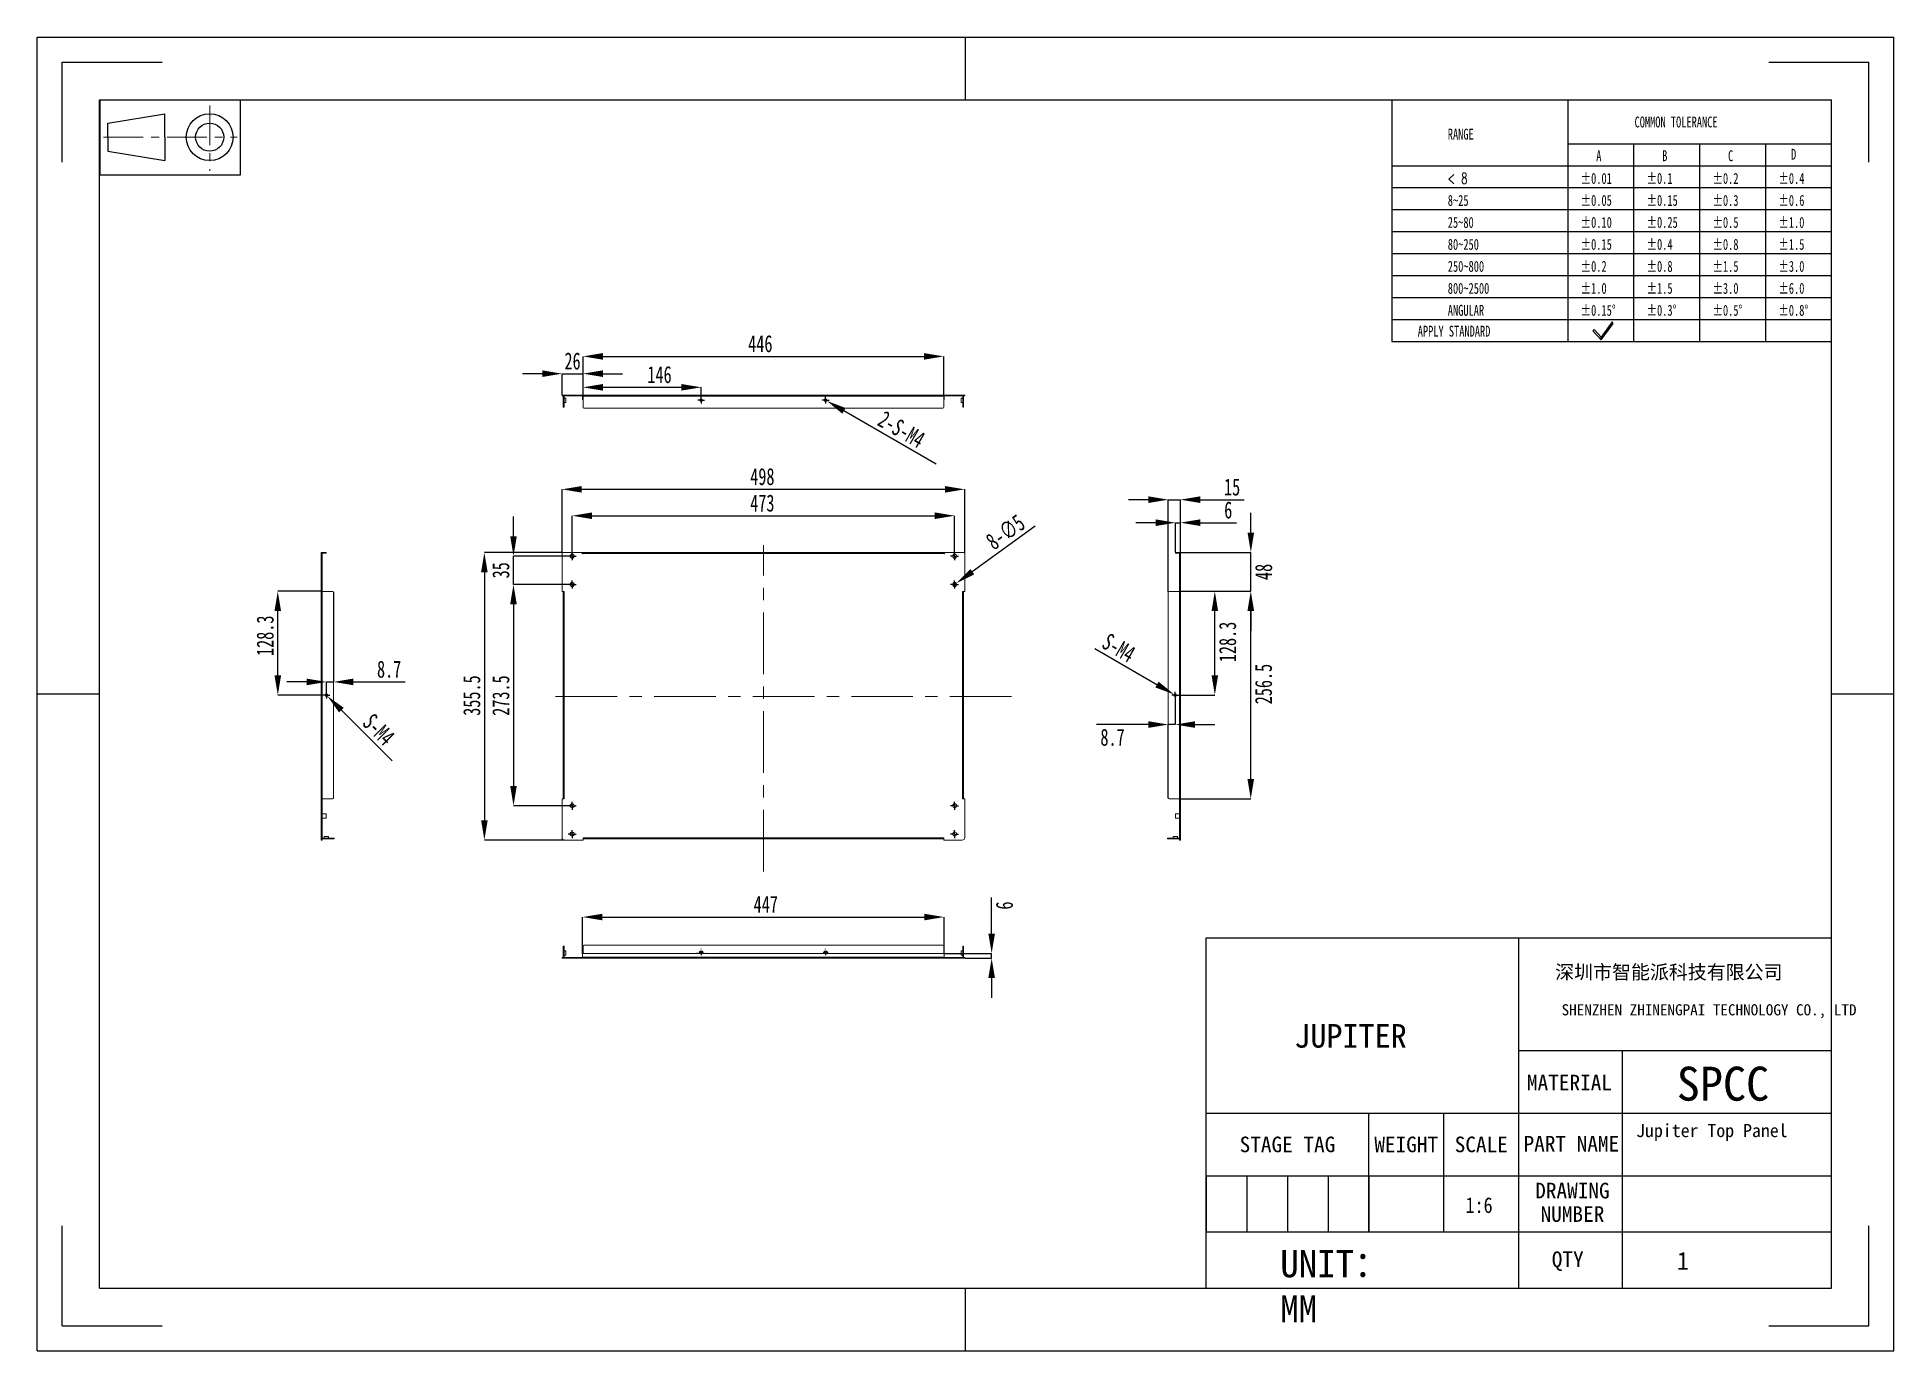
# Model space of a CAD drawing. Header units: millimetres. Extents: x 366 to 749, y 1 to 272.
import ezdxf

# ---------------------------------------------------------------- set-up
doc = ezdxf.new("R2010")
doc.units = ezdxf.units.MM
doc.header["$PDSIZE"] = -1
doc.linetypes.add('CENTER', pattern=[10.16, 6.35, -1.27, 1.27, -1.27])
doc.linetypes.add('CENTERX2', pattern=[20.32, 12.7, -2.54, 2.54, -2.54])
doc.layers.add('DEFAULT_1', color=7, linetype='CENTER', lineweight=18)
doc.layers.add('尺寸线层', color=3, linetype='Continuous', lineweight=18)
doc.layers.add('图框', color=7, linetype='Continuous')
doc.styles.add('SLDTEXTSTYLE4', font='TXT', dxfattribs={"width": 0.7})
doc.styles.add('SLDTEXTSTYLE5', font='TXT', dxfattribs={"width": 0.642857, "bigfont": 'bigfont'})
doc.styles.add('TEXTSTYLE_2', font='')
doc.styles.add('TEXTSTYLE_3', font='')
doc.styles.get('TEXTSTYLE_2').set_extended_font_data('宋体')
doc.styles.get('TEXTSTYLE_3').set_extended_font_data('宋体')
doc.dimstyles.new('SLDDIMSTYLE0', dxfattribs={"dimtxt": 3.5, "dimasz": 4.08, "dimexe": 0, "dimexo": 0.0625, "dimgap": 0.875, "dimtad": 2, "dimdec": 1, "dimlfac": 6, "dimrnd": 1e-09, "dimzin": 12, "dimdsep": 46, "dimtxsty": 'SLDTEXTSTYLE4', "dimsah": 1, "dimcen": 0.09, "dimadec": 0, "dimazin": 3, "dimtfac": 1, "dimtdec": 1, "dimtofl": 0, "dimtmove": 0, "dimatfit": 3, "dimfxl": 1, "dimfrac": 2, "dimtolj": 1, "dimtzin": 12, "dimarcsym": 0})
doc.dimstyles.new('SLDDIMSTYLE1', dxfattribs={"dimtxt": 3.5, "dimasz": 4.08, "dimexe": 0, "dimexo": 0.0625, "dimgap": 0.875, "dimtad": 2, "dimdec": 1, "dimlfac": 6, "dimrnd": 1e-09, "dimzin": 12, "dimdsep": 46, "dimtxsty": 'SLDTEXTSTYLE4', "dimsah": 1, "dimcen": 0.09, "dimadec": 0, "dimazin": 3, "dimtfac": 1, "dimtdec": 1, "dimtmove": 0, "dimatfit": 0, "dimfxl": 1, "dimfrac": 2, "dimtolj": 1, "dimtzin": 12, "dimarcsym": 0})
doc.dimstyles.new('SLDDIMSTYLE2', dxfattribs={"dimtxt": 3.5, "dimasz": 4.08, "dimexe": 0, "dimexo": 0.0625, "dimgap": 0.875, "dimtad": 2, "dimdec": 1, "dimlfac": 6, "dimrnd": 1e-09, "dimzin": 12, "dimdsep": 46, "dimtxsty": 'SLDTEXTSTYLE4', "dimblk1": 'NONE', "dimsah": 1, "dimcen": 0, "dimadec": 0, "dimazin": 3, "dimtfac": 1, "dimtdec": 1, "dimtmove": 0, "dimatfit": 3, "dimldrblk": 'NONE', "dimfxl": 1, "dimfrac": 2, "dimtolj": 1, "dimtzin": 12, "dimarcsym": 0})
doc.dimstyles.new('SLDDIMSTYLE3', dxfattribs={"dimtxt": 3.5, "dimasz": 4.08, "dimexe": 0, "dimexo": 0.0625, "dimgap": 0.875, "dimtad": 2, "dimdec": 1, "dimlfac": 6, "dimrnd": 1e-09, "dimzin": 12, "dimdsep": 46, "dimtxsty": 'SLDTEXTSTYLE4', "dimblk1": 'NONE', "dimsah": 1, "dimcen": 0, "dimadec": 0, "dimazin": 3, "dimtfac": 1, "dimtdec": 1, "dimtmove": 0, "dimatfit": 3, "dimldrblk": 'NONE', "dimfxl": 1, "dimfrac": 2, "dimtolj": 1, "dimtzin": 12, "dimarcsym": 0})

msp = doc.modelspace()

# ---------------------------------------------------------------- texts
at = {"attachment_point": 1}
for s, insert, char_height, width, style in [('RANGE', (656.904, 253.06), 2.246, 22.05942, 'SLDTEXTSTYLE4'), ('COMMON TOLERANCE', (695.396, 255.561), 2.24599, 73.94176, 'SLDTEXTSTYLE4'), ('D', (727.653, 248.921), 2.246, 3.19312, 'SLDTEXTSTYLE4'), ('A', (687.497, 248.616), 2.246, 3.245, 'SLDTEXTSTYLE4'), ('B', (701.083, 248.616), 2.246, 3.19312, 'SLDTEXTSTYLE4'), ('C', (714.668, 248.616), 2.246, 3.23085, 'SLDTEXTSTYLE4'), ('< 8', (656.904, 243.947), 2.246, 10.7794, 'SLDTEXTSTYLE5'), ('%%P0.01', (684.301, 243.947), 2.246, 15.72506, 'SLDTEXTSTYLE4'), ('%%P0.1', (697.887, 243.947), 2.246, 11.79144, 'SLDTEXTSTYLE4'), ('%%P0.2', (711.473, 243.947), 2.246, 13.41394, 'SLDTEXTSTYLE4'), ('%%P0.4', (725.059, 243.947), 2.246, 13.36206, 'SLDTEXTSTYLE4'), ('8~25', (656.904, 239.418), 2.246, 17.39473, 'SLDTEXTSTYLE4'), ('%%P0.05', (684.301, 239.418), 2.246, 17.34757, 'SLDTEXTSTYLE4'), ('%%P0.15', (697.887, 239.418), 2.246, 16.5599, 'SLDTEXTSTYLE4'), ('%%P0.3', (711.473, 239.418), 2.246, 13.41394, 'SLDTEXTSTYLE4'), ('%%P0.6', (725.059, 239.418), 2.246, 13.41394, 'SLDTEXTSTYLE4'), ('25~80', (656.904, 234.889), 2.246, 21.32836, 'SLDTEXTSTYLE4'), ('%%P0.10', (684.301, 234.889), 2.246, 15.77695, 'SLDTEXTSTYLE4'), ('%%P0.25', (697.887, 234.889), 2.246, 18.13052, 'SLDTEXTSTYLE4'), ('%%P0.5', (711.473, 234.889), 2.246, 13.41394, 'SLDTEXTSTYLE4'), ('%%P1.0', (725.059, 234.889), 2.246, 11.84332, 'SLDTEXTSTYLE4'), ('80~250', (656.904, 230.361), 2.246, 25.26198, 'SLDTEXTSTYLE4'), ('%%P0.15', (684.301, 230.361), 2.246, 16.5599, 'SLDTEXTSTYLE4'), ('%%P0.4', (697.887, 230.361), 2.246, 13.36206, 'SLDTEXTSTYLE4'), ('%%P0.8', (711.473, 230.361), 2.246, 13.41394, 'SLDTEXTSTYLE4'), ('%%P1.5', (725.059, 230.361), 2.246, 12.62627, 'SLDTEXTSTYLE4'), ('250~800', (656.904, 225.832), 2.246, 29.1956, 'SLDTEXTSTYLE4'), ('%%P0.2', (684.301, 225.832), 2.246, 13.41394, 'SLDTEXTSTYLE4'), ('%%P0.8', (697.887, 225.832), 2.246, 13.41394, 'SLDTEXTSTYLE4'), ('%%P1.5', (711.473, 225.832), 2.246, 12.62627, 'SLDTEXTSTYLE4'), ('%%P3.0', (725.059, 225.832), 2.246, 13.41394, 'SLDTEXTSTYLE4'), ('800~2500', (656.904, 221.304), 2.246, 33.12923, 'SLDTEXTSTYLE4'), ('%%P1.0', (684.301, 221.304), 2.246, 11.84332, 'SLDTEXTSTYLE4'), ('%%P1.5', (697.887, 221.304), 2.246, 12.62627, 'SLDTEXTSTYLE4'), ('%%P3.0', (711.473, 221.304), 2.246, 13.41394, 'SLDTEXTSTYLE4'), ('%%P6.0', (725.059, 221.304), 2.246, 13.41394, 'SLDTEXTSTYLE4'), ('ANGULAR', (656.904, 216.775), 2.246, 31.54446, 'SLDTEXTSTYLE4'), ('%%P0.15%%D', (684.301, 216.775), 2.246, 19.72472, 'SLDTEXTSTYLE4'), ('%%P0.3%%D', (697.887, 216.775), 2.246, 16.57876, 'SLDTEXTSTYLE4'), ('%%P0.5%%D', (711.473, 216.775), 2.246, 16.57876, 'SLDTEXTSTYLE4'), ('%%P0.8%%D', (725.059, 216.775), 2.246, 16.57876, 'SLDTEXTSTYLE4'), ('APPLY STANDARD', (650.71, 212.477), 2.24599, 64.56049, 'SLDTEXTSTYLE4')]:
    msp.add_mtext(s, dxfattribs=dict(at, insert=insert, char_height=char_height, width=width, style=style))
at = {"color": 7, "linetype": 'Continuous', "insert": (702.47, 80.775), "char_height": 2.86391, "width": 67.94821, "attachment_point": 2, "style": 'TEXTSTYLE_2'}
msp.add_mtext('深圳市智能派科技有限公司', dxfattribs=at)
at = {"color": 7, "linetype": 'Continuous', "attachment_point": 2, "line_spacing_factor": 0.9, "style": 'TEXTSTYLE_3'}
for s, insert, char_height, width in [('MATERIAL\\P ', (681.983, 58.193), 3.2212, 46.56486), ('STAGE TAG ', (623.858, 45.461), 3.2212, 38.95697), ('WEIGHT', (648.34, 45.461), 3.2212, 14.15588), ('SCALE', (663.802, 45.461), 3.2212, 14.15588), ('PART NAME', (682.376, 45.608), 3.2212, 26.98848), ('DRAWING NUMBER', (682.591, 35.954), 3.22125, 26.98848), ('QTY', (681.626, 21.801), 3.2212, 35.95561)]:
    msp.add_mtext(s, dxfattribs=dict(at, insert=insert, char_height=char_height, width=width))
at = {"insert": (660.559, 29.682), "char_height": 3.22125, "width": 7.72133, "attachment_point": 7}
msp.add_mtext('{\\W0.85;1:6}', dxfattribs=at)
at = {"layer": '尺寸线层', "attachment_point": 1}
for s, insert, char_height, width in [('SHENZHEN ZHINENGPAI TECHNOLOGY CO., LTD', (680.363, 72.721), 2.29113, 64.82652), ('JUPITER', (625.261, 68.64), 4.8671, 39.72038), ('SPCC', (704.093, 59.86), 7, 24.85263), ('UNIT：MM', (622.375, 22.074), 5.5885, 21.66224)]:
    msp.add_mtext(s, dxfattribs=dict(at, insert=insert, char_height=char_height, width=width))
at = {"layer": '尺寸线层', "linetype": 'CENTERX2', "insert": (695.721, 48.056), "char_height": 3.6, "width": 45.60353, "attachment_point": 1}
msp.add_mtext('{\\H0.75x;Jupiter Top Panel}', dxfattribs=at)
at = {"layer": '尺寸线层', "ltscale": 0.2, "insert": (704.123, 21.691), "char_height": 3.65, "width": 21.89288, "attachment_point": 1}
msp.add_mtext('1\\P\\P', dxfattribs=at)

# ---------------------------------------------------------------- blocks, each defined once
blk = doc.blocks.new('_D')
at = {"layer": 'Defpoints', "color": 0, "transparency": 16777216}
for p in [(557.34, 178.78), (474.34, 165.6), (557.34, 165.6)]:
    blk.add_point(p, dxfattribs=at)
at = {"layer": '图框', "color": 0, "lineweight": -2, "transparency": 16777216}
for p, q in [((474.34, 165.66), (474.34, 178.78)), ((478.42, 178.78), (553.26, 178.78)), ((557.34, 165.66), (557.34, 178.78))]:
    blk.add_line(p, q, dxfattribs=at)
at = {"layer": '图框', "color": 0, "transparency": 16777216}
for points in [[(478.42, 179.46), (478.42, 178.1), (474.34, 178.78)], [(553.26, 179.46), (553.26, 178.1), (557.34, 178.78)]]:
    blk.add_solid(points, dxfattribs=at)
at = {"layer": '图框', "color": 0, "transparency": 16777216, "insert": (515.63, 183.16), "char_height": 3.5, "attachment_point": 2, "style": 'SLDTEXTSTYLE4'}
blk.add_mtext('\\A1;498', dxfattribs=at)
blk = doc.blocks.new('_D_1')
at = {"layer": 'Defpoints', "color": 0, "transparency": 16777216}
for p in [(474.51, 165.77), (458.34, 106.52), (474.84, 106.52)]:
    blk.add_point(p, dxfattribs=at)
at = {"layer": '图框', "color": 0, "lineweight": -2, "transparency": 16777216}
for p, q in [((474.45, 165.77), (458.34, 165.77)), ((458.34, 161.69), (458.34, 110.6)), ((474.78, 106.52), (458.34, 106.52))]:
    blk.add_line(p, q, dxfattribs=at)
at = {"layer": '图框', "color": 0, "transparency": 16777216}
for points in [[(457.66, 161.69), (459.02, 161.69), (458.34, 165.77)], [(457.66, 110.6), (459.02, 110.6), (458.34, 106.52)]]:
    blk.add_solid(points, dxfattribs=at)
at = {"layer": '图框', "color": 0, "transparency": 16777216, "insert": (453.97, 136.3), "char_height": 3.5, "attachment_point": 2, "rotation": 90, "style": 'SLDTEXTSTYLE4'}
blk.add_mtext('\\A1;355.5', dxfattribs=at)
blk = doc.blocks.new('_D_2')
at = {"layer": 'Defpoints', "color": 0, "transparency": 16777216}
for p in [(555.26, 173.34), (476.43, 165.85), (555.26, 165.85)]:
    blk.add_point(p, dxfattribs=at)
at = {"layer": '图框', "color": 0, "lineweight": -2, "transparency": 16777216}
for p, q in [((476.43, 165.91), (476.43, 173.34)), ((480.51, 173.34), (551.18, 173.34)), ((555.26, 165.91), (555.26, 173.34))]:
    blk.add_line(p, q, dxfattribs=at)
at = {"layer": '图框', "color": 0, "transparency": 16777216}
for points in [[(480.51, 174.02), (480.51, 172.66), (476.43, 173.34)], [(551.18, 174.02), (551.18, 172.66), (555.26, 173.34)]]:
    blk.add_solid(points, dxfattribs=at)
at = {"layer": '图框', "color": 0, "transparency": 16777216, "insert": (515.63, 177.71), "char_height": 3.5, "attachment_point": 2, "style": 'SLDTEXTSTYLE4'}
blk.add_mtext('\\A1;473', dxfattribs=at)
blk = doc.blocks.new('_D_3')
at = {"layer": 'Defpoints', "color": 0, "transparency": 16777216}
for p in [(475.59, 159.18), (464.34, 113.6), (475.59, 113.6)]:
    blk.add_point(p, dxfattribs=at)
at = {"layer": '图框', "color": 0, "lineweight": -2, "transparency": 16777216}
for p, q in [((475.53, 159.18), (464.34, 159.18)), ((464.34, 155.1), (464.34, 117.68)), ((475.53, 113.6), (464.34, 113.6))]:
    blk.add_line(p, q, dxfattribs=at)
at = {"layer": '图框', "color": 0, "transparency": 16777216}
for points in [[(463.66, 155.1), (465.02, 155.1), (464.34, 159.18)], [(463.66, 117.68), (465.02, 117.68), (464.34, 113.6)]]:
    blk.add_solid(points, dxfattribs=at)
at = {"layer": '图框', "color": 0, "transparency": 16777216, "insert": (459.97, 136.3), "char_height": 3.5, "attachment_point": 2, "rotation": 90, "style": 'SLDTEXTSTYLE4'}
blk.add_mtext('\\A1;273.5', dxfattribs=at)
blk = doc.blocks.new('_D_4')
at = {"layer": 'Defpoints', "color": 0, "transparency": 16777216}
for p in [(464.34, 165.02), (475.59, 165.02), (475.59, 159.18)]:
    blk.add_point(p, dxfattribs=at)
at = {"layer": '图框', "color": 0, "lineweight": -2, "transparency": 16777216}
for p, q in [((464.34, 169.1), (464.34, 173.18)), ((475.53, 165.02), (464.34, 165.02)), ((464.34, 159.18), (464.34, 165.02)), ((475.53, 159.18), (464.34, 159.18)), ((464.34, 155.1), (464.34, 151.02))]:
    blk.add_line(p, q, dxfattribs=at)
at = {"layer": '图框', "color": 0, "transparency": 16777216}
for points in [[(463.66, 169.1), (465.02, 169.1), (464.34, 165.02)], [(463.66, 155.1), (465.02, 155.1), (464.34, 159.18)]]:
    blk.add_solid(points, dxfattribs=at)
at = {"layer": '图框', "color": 0, "transparency": 16777216, "insert": (459.97, 162.1), "char_height": 3.5, "attachment_point": 2, "rotation": 90, "style": 'SLDTEXTSTYLE4'}
blk.add_mtext('\\A1;35', dxfattribs=at)
blk = doc.blocks.new('_D_5')
at = {"layer": 'Defpoints', "color": 0, "transparency": 16777216}
for p in [(554.92, 158.94), (555.6, 159.43)]:
    blk.add_point(p, dxfattribs=at)
at = {"layer": '图框', "color": 0, "lineweight": -2, "transparency": 16777216}
for p, q in [((571.87, 171.21), (558.9, 161.82)), ((554.92, 158.94), (555.6, 159.43))]:
    blk.add_line(p, q, dxfattribs=at)
at = {"layer": '图框', "color": 0, "transparency": 16777216}
blk.add_solid([(558.5, 162.37), (559.3, 161.27), (555.6, 159.43)], dxfattribs=at)
at = {"layer": '图框', "color": 0, "transparency": 16777216, "insert": (561.32, 168.97), "char_height": 3.5, "attachment_point": 1, "rotation": 35.9234, "style": 'SLDTEXTSTYLE4'}
blk.add_mtext('\\A1;8-∅5', dxfattribs=at)
blk = doc.blocks.new('_NONE')
blk = doc.blocks.new('SW_CENTERMARKSYMBOL_0')
at = {"layer": '图框', "color": 0}
for p, q in [((-0.42, 0), (-0.83, 0)), ((0, 0), (-0.42, 0)), ((0, 0.42), (0, 0.83)), ((0, 0), (0, 0.42)), ((0, 0), (0, -0.42)), ((0, 0), (0.42, 0)), ((0.42, 0), (0.83, 0)), ((0, -0.42), (0, -0.83))]:
    blk.add_line(p, q, dxfattribs=at)
blk = doc.blocks.new('SW_CENTERMARKSYMBOL_1')
at = {"layer": '图框', "color": 0}
for p, q in [((-0.42, 0), (-0.83, 0)), ((0, 0), (-0.42, 0)), ((0, 0.42), (0, 0.83)), ((0, 0), (0, 0.42)), ((0, 0), (0, -0.42)), ((0, 0), (0.42, 0)), ((0.42, 0), (0.83, 0)), ((0, -0.42), (0, -0.83))]:
    blk.add_line(p, q, dxfattribs=at)
blk = doc.blocks.new('SW_CENTERMARKSYMBOL_2')
at = {"layer": '图框', "color": 0}
for p, q in [((-0.42, 0), (-0.83, 0)), ((0, 0), (-0.42, 0)), ((0, 0.42), (0, 0.83)), ((0, 0), (0, 0.42)), ((0, 0), (0, -0.42)), ((0, 0), (0.42, 0)), ((0.42, 0), (0.83, 0)), ((0, -0.42), (0, -0.83))]:
    blk.add_line(p, q, dxfattribs=at)
blk = doc.blocks.new('SW_CENTERMARKSYMBOL_3')
at = {"layer": '图框', "color": 0}
for p, q in [((-0.42, 0), (-0.83, 0)), ((0, 0), (-0.42, 0)), ((0, 0.42), (0, 0.83)), ((0, 0), (0, 0.42)), ((0, 0), (0, -0.42)), ((0, 0), (0.42, 0)), ((0.42, 0), (0.83, 0)), ((0, -0.42), (0, -0.83))]:
    blk.add_line(p, q, dxfattribs=at)
blk = doc.blocks.new('SW_CENTERMARKSYMBOL_4')
at = {"layer": '图框', "color": 0}
for p, q in [((-0.42, 0), (-0.83, 0)), ((0, 0), (-0.42, 0)), ((0, 0.42), (0, 0.83)), ((0, 0), (0, 0.42)), ((0, 0), (0, -0.42)), ((0, 0), (0.42, 0)), ((0.42, 0), (0.83, 0)), ((0, -0.42), (0, -0.83))]:
    blk.add_line(p, q, dxfattribs=at)
blk = doc.blocks.new('SW_CENTERMARKSYMBOL_5')
at = {"layer": '图框', "color": 0}
for p, q in [((-0.42, 0), (-0.83, 0)), ((0, 0), (-0.42, 0)), ((0, 0.42), (0, 0.83)), ((0, 0), (0, 0.42)), ((0, 0), (0, -0.42)), ((0, 0), (0.42, 0)), ((0.42, 0), (0.83, 0)), ((0, -0.42), (0, -0.83))]:
    blk.add_line(p, q, dxfattribs=at)
blk = doc.blocks.new('SW_CENTERMARKSYMBOL_6')
at = {"layer": '图框', "color": 0}
for p, q in [((-0.42, 0), (-0.83, 0)), ((0, 0), (-0.42, 0)), ((0, 0.42), (0, 0.83)), ((0, 0), (0, 0.42)), ((0, 0), (0, -0.42)), ((0, 0), (0.42, 0)), ((0.42, 0), (0.83, 0)), ((0, -0.42), (0, -0.83))]:
    blk.add_line(p, q, dxfattribs=at)
blk = doc.blocks.new('SW_CENTERMARKSYMBOL_7')
at = {"layer": '图框', "color": 0}
for p, q in [((-0.42, 0), (-0.83, 0)), ((0, 0), (-0.42, 0)), ((0, 0.42), (0, 0.83)), ((0, 0), (0, 0.42)), ((0, 0), (0, -0.42)), ((0, 0), (0.42, 0)), ((0.42, 0), (0.83, 0)), ((0, -0.42), (0, -0.83))]:
    blk.add_line(p, q, dxfattribs=at)
blk = doc.blocks.new('_D_6')
at = {"layer": 'Defpoints', "color": 0, "transparency": 16777216}
for p in [(601.79, 176.65), (601.79, 165.77), (599.29, 157.6)]:
    blk.add_point(p, dxfattribs=at)
at = {"layer": '图框', "color": 0, "lineweight": -2, "transparency": 16777216}
for p, q in [((595.21, 176.65), (591.13, 176.65)), ((599.29, 157.66), (599.29, 176.65)), ((599.29, 176.65), (601.79, 176.65)), ((601.79, 165.83), (601.79, 176.65)), ((605.87, 176.65), (614.97, 176.65))]:
    blk.add_line(p, q, dxfattribs=at)
at = {"layer": '图框', "color": 0, "transparency": 16777216}
for points in [[(595.21, 177.33), (595.21, 175.97), (599.29, 176.65)], [(605.87, 177.33), (605.87, 175.97), (601.79, 176.65)]]:
    blk.add_solid(points, dxfattribs=at)
at = {"layer": '图框', "color": 0, "transparency": 16777216, "insert": (612.46, 181.02), "char_height": 3.5, "attachment_point": 2, "style": 'SLDTEXTSTYLE4'}
blk.add_mtext('\\A1;15', dxfattribs=at)
blk = doc.blocks.new('_D_7')
at = {"layer": 'Defpoints', "color": 0, "transparency": 16777216}
for p in [(601.79, 171.91), (600.79, 165.77), (601.79, 165.77)]:
    blk.add_point(p, dxfattribs=at)
at = {"layer": '图框', "color": 0, "lineweight": -2, "transparency": 16777216}
for p, q in [((596.71, 171.91), (592.63, 171.91)), ((600.79, 165.83), (600.79, 171.91)), ((600.79, 171.91), (601.79, 171.91)), ((601.79, 165.83), (601.79, 171.91)), ((605.87, 171.91), (613.34, 171.91))]:
    blk.add_line(p, q, dxfattribs=at)
at = {"layer": '图框', "color": 0, "transparency": 16777216}
for points in [[(596.71, 172.59), (596.71, 171.23), (600.79, 171.91)], [(605.87, 172.59), (605.87, 171.23), (601.79, 171.91)]]:
    blk.add_solid(points, dxfattribs=at)
at = {"layer": '图框', "color": 0, "transparency": 16777216, "insert": (611.65, 176.28), "char_height": 3.5, "attachment_point": 2, "style": 'SLDTEXTSTYLE4'}
blk.add_mtext('\\A1;6', dxfattribs=at)
blk = doc.blocks.new('_D_8')
at = {"layer": 'Defpoints', "color": 0, "transparency": 16777216}
for p in [(601.79, 157.77), (616.29, 157.77), (601.79, 115.02)]:
    blk.add_point(p, dxfattribs=at)
at = {"layer": '图框', "color": 0, "lineweight": -2, "transparency": 16777216}
for p, q in [((601.86, 157.77), (616.29, 157.77)), ((616.29, 119.1), (616.29, 153.69)), ((601.86, 115.02), (616.29, 115.02))]:
    blk.add_line(p, q, dxfattribs=at)
at = {"layer": '图框', "color": 0, "transparency": 16777216}
for points in [[(615.61, 153.69), (616.97, 153.69), (616.29, 157.77)], [(615.61, 119.1), (616.97, 119.1), (616.29, 115.02)]]:
    blk.add_solid(points, dxfattribs=at)
at = {"layer": '图框', "color": 0, "transparency": 16777216, "insert": (617.16, 138.67), "char_height": 3.5, "attachment_point": 2, "rotation": 90, "style": 'SLDTEXTSTYLE4'}
blk.add_mtext('\\A1;256.5', dxfattribs=at)
blk = doc.blocks.new('_D_9')
at = {"layer": 'Defpoints', "color": 0, "transparency": 16777216}
for p in [(601.59, 165.77), (616.31, 165.77), (601.79, 157.77)]:
    blk.add_point(p, dxfattribs=at)
at = {"layer": '图框', "color": 0, "lineweight": -2, "transparency": 16777216}
for p, q in [((616.31, 169.85), (616.31, 173.93)), ((601.66, 165.77), (616.31, 165.77)), ((616.31, 157.77), (616.31, 165.77)), ((601.86, 157.77), (616.31, 157.77)), ((616.31, 153.69), (616.31, 149.61))]:
    blk.add_line(p, q, dxfattribs=at)
at = {"layer": '图框', "color": 0, "transparency": 16777216}
for points in [[(615.63, 169.85), (616.99, 169.85), (616.31, 165.77)], [(615.63, 153.69), (616.99, 153.69), (616.31, 157.77)]]:
    blk.add_solid(points, dxfattribs=at)
at = {"layer": '图框', "color": 0, "transparency": 16777216, "insert": (617.19, 161.77), "char_height": 3.5, "attachment_point": 2, "rotation": 90, "style": 'SLDTEXTSTYLE4'}
blk.add_mtext('\\A1;48', dxfattribs=at)
blk = doc.blocks.new('_D_10')
at = {"layer": 'Defpoints', "color": 0, "transparency": 16777216}
for p in [(601.79, 157.77), (608.89, 157.77), (601.44, 136.39)]:
    blk.add_point(p, dxfattribs=at)
at = {"layer": '图框', "color": 0, "lineweight": -2, "transparency": 16777216}
for p, q in [((601.86, 157.77), (608.89, 157.77)), ((608.89, 140.47), (608.89, 153.69)), ((601.5, 136.39), (608.89, 136.39))]:
    blk.add_line(p, q, dxfattribs=at)
at = {"layer": '图框', "color": 0, "transparency": 16777216}
for points in [[(608.21, 153.69), (609.57, 153.69), (608.89, 157.77)], [(608.21, 140.47), (609.57, 140.47), (608.89, 136.39)]]:
    blk.add_solid(points, dxfattribs=at)
at = {"layer": '图框', "color": 0, "transparency": 16777216, "insert": (609.76, 147.34), "char_height": 3.5, "attachment_point": 2, "rotation": 90, "style": 'SLDTEXTSTYLE4'}
blk.add_mtext('\\A1;128.3', dxfattribs=at)
blk = doc.blocks.new('_D_11')
at = {"layer": 'Defpoints', "color": 0, "transparency": 16777216}
for p in [(600.74, 135.7), (599.29, 130.33), (599.29, 115.18)]:
    blk.add_point(p, dxfattribs=at)
at = {"layer": '图框', "color": 0, "lineweight": -2, "transparency": 16777216}
for p, q in [((600.74, 135.64), (600.74, 130.33)), ((595.21, 130.33), (584.48, 130.33)), ((599.29, 115.25), (599.29, 130.33)), ((600.74, 130.33), (599.29, 130.33)), ((604.82, 130.33), (608.9, 130.33))]:
    blk.add_line(p, q, dxfattribs=at)
at = {"layer": '图框', "color": 0, "transparency": 16777216}
for points in [[(595.21, 131.01), (595.21, 129.65), (599.29, 130.33)], [(604.82, 131.01), (604.82, 129.65), (600.74, 130.33)]]:
    blk.add_solid(points, dxfattribs=at)
at = {"layer": '图框', "color": 0, "transparency": 16777216, "insert": (587.81, 129.46), "char_height": 3.5, "attachment_point": 2, "style": 'SLDTEXTSTYLE4'}
blk.add_mtext('\\A1;8.7', dxfattribs=at)
blk = doc.blocks.new('_D_12')
at = {"layer": 'Defpoints', "color": 0, "transparency": 16777216}
for p in [(600.51, 136.53), (600.98, 136.25)]:
    blk.add_point(p, dxfattribs=at)
at = {"layer": '图框', "color": 0, "lineweight": -2, "transparency": 16777216}
for p, q in [((584.14, 145.98), (596.97, 138.57)), ((600.98, 136.25), (600.51, 136.53))]:
    blk.add_line(p, q, dxfattribs=at)
at = {"layer": '图框', "color": 0, "transparency": 16777216}
blk.add_solid([(597.31, 139.16), (596.63, 137.98), (600.51, 136.53)], dxfattribs=at)
at = {"layer": '图框', "color": 0, "transparency": 16777216, "insert": (587.09, 149.33), "char_height": 3.5, "attachment_point": 1, "rotation": 330, "style": 'SLDTEXTSTYLE4'}
blk.add_mtext('\\A1;S-M4', dxfattribs=at)
blk = doc.blocks.new('SW_CENTERMARKSYMBOL_8')
at = {"layer": '图框', "color": 0}
for p, q in [((-0.42, 0), (-0.69, 0)), ((0, 0), (-0.42, 0)), ((0, 0.42), (0, 0.69)), ((0, 0), (0, 0.42)), ((0, 0), (0, -0.42)), ((0, 0), (0.42, 0)), ((0.42, 0), (0.69, 0)), ((0, -0.42), (0, -0.69))]:
    blk.add_line(p, q, dxfattribs=at)
blk = doc.blocks.new('_D_13')
at = {"layer": 'Defpoints', "color": 0, "transparency": 16777216}
for p in [(553.01, 206.16), (478.68, 198.18), (553.01, 198.18)]:
    blk.add_point(p, dxfattribs=at)
at = {"layer": '图框', "color": 0, "lineweight": -2, "transparency": 16777216}
for p, q in [((478.68, 198.24), (478.68, 206.16)), ((482.76, 206.16), (548.93, 206.16)), ((553.01, 198.24), (553.01, 206.16))]:
    blk.add_line(p, q, dxfattribs=at)
at = {"layer": '图框', "color": 0, "transparency": 16777216}
for points in [[(482.76, 206.84), (482.76, 205.48), (478.68, 206.16)], [(548.93, 206.84), (548.93, 205.48), (553.01, 206.16)]]:
    blk.add_solid(points, dxfattribs=at)
at = {"layer": '图框', "color": 0, "transparency": 16777216, "insert": (515.22, 210.54), "char_height": 3.5, "attachment_point": 2, "style": 'SLDTEXTSTYLE4'}
blk.add_mtext('\\A1;446', dxfattribs=at)
blk = doc.blocks.new('_D_14')
at = {"layer": 'Defpoints', "color": 0, "transparency": 16777216}
for p in [(478.68, 202.6), (474.34, 198.18), (478.68, 198.18)]:
    blk.add_point(p, dxfattribs=at)
at = {"layer": '图框', "color": 0, "lineweight": -2, "transparency": 16777216}
for p, q in [((470.26, 202.6), (466.18, 202.6)), ((474.34, 198.24), (474.34, 202.6)), ((474.34, 202.6), (478.68, 202.6)), ((478.68, 198.24), (478.68, 202.6)), ((482.76, 202.6), (486.84, 202.6))]:
    blk.add_line(p, q, dxfattribs=at)
at = {"layer": '图框', "color": 0, "transparency": 16777216}
for points in [[(470.26, 203.28), (470.26, 201.92), (474.34, 202.6)], [(482.76, 203.28), (482.76, 201.92), (478.68, 202.6)]]:
    blk.add_solid(points, dxfattribs=at)
at = {"layer": '图框', "color": 0, "transparency": 16777216, "insert": (476.51, 206.97), "char_height": 3.5, "attachment_point": 2, "style": 'SLDTEXTSTYLE4'}
blk.add_mtext('\\A1;26', dxfattribs=at)
blk = doc.blocks.new('_D_15')
at = {"layer": 'Defpoints', "color": 0, "transparency": 16777216}
for p in [(503.01, 199.79), (478.68, 198.18), (503.01, 197.82)]:
    blk.add_point(p, dxfattribs=at)
at = {"layer": '图框', "color": 0, "lineweight": -2, "transparency": 16777216}
for p, q in [((478.68, 198.24), (478.68, 199.79)), ((482.76, 199.79), (498.93, 199.79)), ((503.01, 197.88), (503.01, 199.79))]:
    blk.add_line(p, q, dxfattribs=at)
at = {"layer": '图框', "color": 0, "transparency": 16777216}
for points in [[(482.76, 200.47), (482.76, 199.11), (478.68, 199.79)], [(498.93, 200.47), (498.93, 199.11), (503.01, 199.79)]]:
    blk.add_solid(points, dxfattribs=at)
at = {"layer": '图框', "color": 0, "transparency": 16777216, "insert": (494.44, 204.17), "char_height": 3.5, "attachment_point": 2, "style": 'SLDTEXTSTYLE4'}
blk.add_mtext('\\A1;146', dxfattribs=at)
blk = doc.blocks.new('_D_16')
at = {"layer": 'Defpoints', "color": 0, "transparency": 16777216}
for p in [(528.44, 197.27), (528.92, 196.99)]:
    blk.add_point(p, dxfattribs=at)
at = {"layer": '图框', "color": 0, "lineweight": -2, "transparency": 16777216}
for p, q in [((528.44, 197.27), (528.92, 196.99)), ((551.45, 183.98), (532.45, 194.95))]:
    blk.add_line(p, q, dxfattribs=at)
at = {"layer": '图框', "color": 0, "transparency": 16777216}
blk.add_solid([(532.79, 195.54), (532.11, 194.36), (528.92, 196.99)], dxfattribs=at)
at = {"layer": '图框', "color": 0, "transparency": 16777216, "insert": (540.86, 195.15), "char_height": 3.5, "attachment_point": 1, "rotation": 330, "style": 'SLDTEXTSTYLE4'}
blk.add_mtext('\\A1;2-S-M4', dxfattribs=at)
blk = doc.blocks.new('SW_CENTERMARKSYMBOL_9')
at = {"layer": '图框', "color": 0}
for p, q in [((-0.42, 0), (-0.69, 0)), ((0, 0), (-0.42, 0)), ((0, 0.42), (0, 0.69)), ((0, 0), (0, 0.42)), ((0, 0), (0, -0.42)), ((0, 0), (0.42, 0)), ((0.42, 0), (0.69, 0)), ((0, -0.42), (0, -0.69))]:
    blk.add_line(p, q, dxfattribs=at)
blk = doc.blocks.new('SW_CENTERMARKSYMBOL_10')
at = {"layer": '图框', "color": 0}
for p, q in [((-0.42, 0), (-0.69, 0)), ((0, 0), (-0.42, 0)), ((0, 0.42), (0, 0.69)), ((0, 0), (0, 0.42)), ((0, 0), (0, -0.42)), ((0, 0), (0.42, 0)), ((0.42, 0), (0.69, 0)), ((0, -0.42), (0, -0.69))]:
    blk.add_line(p, q, dxfattribs=at)
blk = doc.blocks.new('_D_17')
at = {"layer": 'Defpoints', "color": 0, "transparency": 16777216}
for p in [(427.23, 157.6), (427.23, 139.11), (425.78, 137.08)]:
    blk.add_point(p, dxfattribs=at)
at = {"layer": '图框', "color": 0, "lineweight": -2, "transparency": 16777216}
for p, q in [((427.23, 157.54), (427.23, 139.11)), ((421.7, 139.11), (417.62, 139.11)), ((425.78, 137.15), (425.78, 139.11)), ((425.78, 139.11), (427.23, 139.11)), ((431.31, 139.11), (442.04, 139.11))]:
    blk.add_line(p, q, dxfattribs=at)
at = {"layer": '图框', "color": 0, "transparency": 16777216}
for points in [[(421.7, 139.79), (421.7, 138.43), (425.78, 139.11)], [(431.31, 139.79), (431.31, 138.43), (427.23, 139.11)]]:
    blk.add_solid(points, dxfattribs=at)
at = {"layer": '图框', "color": 0, "transparency": 16777216, "insert": (438.71, 143.49), "char_height": 3.5, "attachment_point": 2, "style": 'SLDTEXTSTYLE4'}
blk.add_mtext('\\A1;8.7', dxfattribs=at)
blk = doc.blocks.new('_D_18')
at = {"layer": 'Defpoints', "color": 0, "transparency": 16777216}
for p in [(415.76, 157.77), (424.73, 157.77), (425.09, 136.39)]:
    blk.add_point(p, dxfattribs=at)
at = {"layer": '图框', "color": 0, "lineweight": -2, "transparency": 16777216}
for p, q in [((424.67, 157.77), (415.76, 157.77)), ((415.76, 140.47), (415.76, 153.69)), ((425.02, 136.39), (415.76, 136.39))]:
    blk.add_line(p, q, dxfattribs=at)
at = {"layer": '图框', "color": 0, "transparency": 16777216}
for points in [[(415.08, 153.69), (416.44, 153.69), (415.76, 157.77)], [(415.08, 140.47), (416.44, 140.47), (415.76, 136.39)]]:
    blk.add_solid(points, dxfattribs=at)
at = {"layer": '图框', "color": 0, "transparency": 16777216, "insert": (411.39, 148.62), "char_height": 3.5, "attachment_point": 2, "rotation": 90, "style": 'SLDTEXTSTYLE4'}
blk.add_mtext('\\A1;128.3', dxfattribs=at)
blk = doc.blocks.new('_D_19')
at = {"layer": 'Defpoints', "color": 0, "transparency": 16777216}
for p in [(425.58, 136.59), (425.97, 136.2)]:
    blk.add_point(p, dxfattribs=at)
at = {"layer": '图框', "color": 0, "lineweight": -2, "transparency": 16777216}
for p, q in [((425.58, 136.59), (425.97, 136.2)), ((439.33, 122.84), (428.86, 133.31))]:
    blk.add_line(p, q, dxfattribs=at)
at = {"layer": '图框', "color": 0, "transparency": 16777216}
blk.add_solid([(429.34, 133.79), (428.38, 132.83), (425.97, 136.2)], dxfattribs=at)
at = {"layer": '图框', "color": 0, "transparency": 16777216, "insert": (435.46, 132.9), "char_height": 3.5, "attachment_point": 1, "rotation": 315, "style": 'SLDTEXTSTYLE4'}
blk.add_mtext('\\A1;S-M4', dxfattribs=at)
blk = doc.blocks.new('SW_CENTERMARKSYMBOL_11')
at = {"layer": '图框', "color": 0}
for p, q in [((-0.42, 0), (-0.69, 0)), ((0, 0), (-0.42, 0)), ((0, 0.42), (0, 0.69)), ((0, 0), (0, 0.42)), ((0, 0), (0, -0.42)), ((0, 0), (0.42, 0)), ((0.42, 0), (0.69, 0)), ((0, -0.42), (0, -0.69))]:
    blk.add_line(p, q, dxfattribs=at)
blk = doc.blocks.new('_D_20')
at = {"layer": 'Defpoints', "color": 0, "transparency": 16777216}
for p in [(552.93, 83.2), (557.34, 82.2), (562.89, 82.2)]:
    blk.add_point(p, dxfattribs=at)
at = {"layer": '图框', "color": 0, "lineweight": -2, "transparency": 16777216}
for p, q in [((562.89, 87.28), (562.89, 94.74)), ((552.99, 83.2), (562.89, 83.2)), ((557.41, 82.2), (562.89, 82.2)), ((562.89, 82.2), (562.89, 83.2)), ((562.89, 78.12), (562.89, 74.04))]:
    blk.add_line(p, q, dxfattribs=at)
at = {"layer": '图框', "color": 0, "transparency": 16777216}
for points in [[(562.21, 87.28), (563.57, 87.28), (562.89, 83.2)], [(562.21, 78.12), (563.57, 78.12), (562.89, 82.2)]]:
    blk.add_solid(points, dxfattribs=at)
at = {"layer": '图框', "color": 0, "transparency": 16777216, "insert": (563.76, 93.05), "char_height": 3.5, "attachment_point": 2, "rotation": 90, "style": 'SLDTEXTSTYLE4'}
blk.add_mtext('\\A1;6', dxfattribs=at)
blk = doc.blocks.new('_D_21')
at = {"layer": 'Defpoints', "color": 0, "transparency": 16777216}
for p in [(553.09, 90.68), (478.59, 83.03), (553.09, 83.03)]:
    blk.add_point(p, dxfattribs=at)
at = {"layer": '图框', "color": 0, "lineweight": -2, "transparency": 16777216}
for p, q in [((478.59, 83.09), (478.59, 90.68)), ((482.67, 90.68), (549.01, 90.68)), ((553.09, 83.09), (553.09, 90.68))]:
    blk.add_line(p, q, dxfattribs=at)
at = {"layer": '图框', "color": 0, "transparency": 16777216}
for points in [[(482.67, 91.36), (482.67, 90), (478.59, 90.68)], [(549.01, 91.36), (549.01, 90), (553.09, 90.68)]]:
    blk.add_solid(points, dxfattribs=at)
at = {"layer": '图框', "color": 0, "transparency": 16777216, "insert": (516.34, 95.05), "char_height": 3.5, "attachment_point": 2, "style": 'SLDTEXTSTYLE4'}
blk.add_mtext('\\A1;447', dxfattribs=at)
blk = doc.blocks.new('SW_CENTERMARKSYMBOL_12')
at = {"layer": '图框', "color": 0}
for p, q in [((-0.83, 0), (-0.87, 0)), ((0, 0), (-0.42, 0)), ((0, 0.83), (0, 0.87)), ((0, 0), (0, 0.42)), ((0, 0), (0, -0.42)), ((0, 0), (0.42, 0)), ((0.83, 0), (0.87, 0)), ((0, -0.83), (0, -0.87))]:
    blk.add_line(p, q, dxfattribs=at)
blk = doc.blocks.new('SW_CENTERMARKSYMBOL_13')
at = {"layer": '图框', "color": 0}
for p, q in [((-0.83, 0), (-0.87, 0)), ((0, 0), (-0.42, 0)), ((0, 0.83), (0, 0.87)), ((0, 0), (0, 0.42)), ((0, 0), (0, -0.42)), ((0, 0), (0.42, 0)), ((0.83, 0), (0.87, 0)), ((0, -0.83), (0, -0.87))]:
    blk.add_line(p, q, dxfattribs=at)
blk = doc.blocks.new('96_1')
at = {"color": 7, "linetype": 'Continuous'}
for p, q in [((-11.25, 6), (-11.25, -6)), ((11.25, -6), (11.25, 6)), ((-9.93, 2.25), (-0.82, 3.75)), ((-0.82, 0), (-0.82, 3.75)), ((-9.93, 0), (-9.93, 2.25)), ((-9.93, 0), (-9.93, -2.25)), ((-0.82, 0), (-0.82, -3.75)), ((-9.93, -2.25), (-0.82, -3.75)), ((-11.25, -6), (11.25, -6))]:
    blk.add_line(p, q, dxfattribs=at)
for radius in [3.75, 2.25]:
    blk.add_circle((6.34, 0), radius, dxfattribs=at)
at = {"layer": 'DEFAULT_1', "color": 1, "linetype": 'CENTER'}
for p, q in [((6.34, 5.05), (6.34, -5.36)), ((-10.64, 0), (10.74, 0))]:
    blk.add_line(p, q, dxfattribs=at)

# ---------------------------------------------------------------- dimensions: what is measured, and where the dimension line sits
at = {"layer": '图框', "color": 3}
for base, p1, p2, dimstyle, picture, middle in [((553.011, 206.165), (478.678, 198.179), (553.011, 198.179), 'SLDDIMSTYLE0', '_D_13', (515.218, 206.165)), ((478.678, 202.597), (474.344, 198.179), (478.678, 198.179), 'SLDDIMSTYLE1', '_D_14', (476.511, 202.597)), ((601.795, 176.646), (599.295, 157.6), (601.795, 165.767), 'SLDDIMSTYLE1', '_D_6', (612.463, 176.646)), ((555.261, 173.34), (476.428, 165.85), (555.261, 165.85), 'SLDDIMSTYLE0', '_D_2', (515.63, 173.34)), ((601.795, 171.909), (600.795, 165.767), (601.795, 165.767), 'SLDDIMSTYLE1', '_D_7', (611.646, 171.909)), ((427.228, 139.115), (425.778, 137.083), (427.228, 157.6), 'SLDDIMSTYLE1', '_D_17', (438.713, 139.115)), ((599.295, 130.333), (600.745, 135.7), (599.295, 115.183), 'SLDDIMSTYLE1', '_D_11', (587.81, 130.333)), ((553.094, 90.677), (478.594, 83.03), (553.094, 83.03), 'SLDDIMSTYLE0', '_D_21', (516.34, 90.677))]:
    dim = msp.add_linear_dim(base=base, p1=p1, p2=p2, dimstyle=dimstyle, dxfattribs=at)
    dim.commit()
    dim.dimension.update_dxf_attribs({"geometry": picture, "text_midpoint": middle, "dimtype": 160})
for base, p1, p2, angle, dimstyle, picture, middle in [((503.011, 199.79), (478.678, 198.179), (503.011, 197.821), 0, 'SLDDIMSTYLE0', '_D_15', (494.435, 199.79)), ((557.344, 178.781), (474.344, 165.6), (557.344, 165.6), 0, 'SLDDIMSTYLE0', '_D', (515.63, 178.781)), ((464.344, 165.017), (475.594, 159.183), (475.594, 165.017), 90, 'SLDDIMSTYLE1', '_D_4', (464.344, 162.1)), ((616.311, 165.767), (601.795, 157.767), (601.595, 165.767), 90, 'SLDDIMSTYLE1', '_D_9', (616.311, 161.767)), ((458.344, 106.517), (474.511, 165.767), (474.844, 106.517), 90, 'SLDDIMSTYLE0', '_D_1', (458.344, 136.302)), ((415.764024284, 157.766644277), (425.086625, 136.391644277), (424.728291667, 157.766644277), 90, 'SLDDIMSTYLE1', '_D_18', (415.764024284, 148.618978335)), ((464.344, 113.6), (475.594, 159.183), (475.594, 113.6), 90, 'SLDDIMSTYLE0', '_D_3', (464.344, 136.302)), ((608.887303811, 157.766644277), (601.43638776, 136.391644277), (601.794721093, 157.766644277), 90, 'SLDDIMSTYLE1', '_D_10', (608.887303811, 147.339839308)), ((616.285, 157.767), (601.795, 115.017), (601.795, 157.767), 90, 'SLDDIMSTYLE0', '_D_8', (616.285, 138.673)), ((562.887, 82.197), (552.928, 83.197), (557.344, 82.197), 90, 'SLDDIMSTYLE1', '_D_20', (562.887, 93.049))]:
    dim = msp.add_linear_dim(base=base, p1=p1, p2=p2, angle=angle, dimstyle=dimstyle, dxfattribs=at)
    dim.commit()
    dim.dimension.update_dxf_attribs({"geometry": picture, "text_midpoint": middle, "dimtype": 160})
dim = msp.add_diameter_dim_2p(p1=(528.44, 197.267), p2=(528.916, 196.992), text='2-S-M4', dimstyle='SLDDIMSTYLE3', override={"dimpost": '<>'}, dxfattribs=at)
dim.commit()
dim.dimension.update_dxf_attribs({"geometry": '_D_16', "text_midpoint": (544.684, 187.888), "dimtype": 163})
dim = msp.add_diameter_dim_2p(p1=(554.924, 158.939), p2=(555.599, 159.428), text='8-<>', dimstyle='SLDDIMSTYLE2', dxfattribs=at)
dim.commit()
dim.dimension.update_dxf_attribs({"geometry": '_D_5', "text_midpoint": (567.521, 168.066), "dimtype": 163})
for p1, p2, picture, middle in [((600.983, 136.254), (600.507, 136.529), '_D_12', (590.105, 145.566)), ((425.584, 136.586), (425.973, 136.197), '_D_19', (437.394, 128.489))]:
    dim = msp.add_diameter_dim_2p(p1=p1, p2=p2, text='S-M4', dimstyle='SLDDIMSTYLE3', override={"dimpost": '<>'}, dxfattribs=at)
    dim.commit()
    dim.dimension.update_dxf_attribs({"geometry": picture, "text_midpoint": middle})

# ---------------------------------------------------------------- linework, layer by layer
at = {"color": 7, "linetype": 'Continuous'}
for p, q in [((366.159, 1.33), (366.159, 271.915)), ((366.159, 271.915), (748.843, 271.915)), ((557.501, 259.03), (557.501, 271.915)), ((748.843, 1.33), (748.843, 271.915)), ((371.313, 246.145), (371.313, 266.761)), ((371.313, 266.761), (391.929, 266.761)), ((723.073, 266.761), (743.689, 266.761)), ((743.689, 246.145), (743.689, 266.761)), ((379.044, 14.215), (379.044, 259.03)), ((379.044, 259.03), (735.958, 259.03)), ((735.958, 14.215), (735.958, 259.03)), ((366.159, 136.623), (379.044, 136.623)), ((735.958, 136.623), (748.843, 136.623)), ((371.313, 6.484), (371.313, 27.1)), ((743.689, 6.484), (743.689, 27.1)), ((379.044, 14.215), (735.958, 14.215)), ((557.501, 1.33), (557.501, 14.215)), ((371.313, 6.484), (391.929, 6.484)), ((723.073, 6.484), (743.689, 6.484)), ((366.159, 1.33), (748.843, 1.33))]:
    msp.add_line(p, q, dxfattribs=at)
for p, q in [((645.385, 259.03), (645.385, 209.215)), ((681.614, 259.03), (681.614, 209.215)), ((681.614, 249.973), (735.958, 249.973)), ((695.2, 249.973), (695.2, 209.215)), ((708.786, 249.973), (708.786, 209.215)), ((722.372, 249.973), (722.372, 209.215)), ((645.385, 245.444), (735.958, 245.444)), ((645.385, 240.916), (735.958, 240.916)), ((645.385, 236.387), (735.958, 236.387)), ((645.385, 231.858), (735.958, 231.858)), ((645.385, 227.33), (735.958, 227.33)), ((645.385, 222.801), (735.958, 222.801)), ((645.385, 218.272), (735.958, 218.272)), ((645.385, 213.744), (735.958, 213.744)), ((687.085, 211.669), (686.816, 211.426)), ((686.816, 211.426), (688.513, 209.542)), ((688.485, 210.115), (687.085, 211.669)), ((690.816, 213.276), (688.485, 210.115)), ((688.513, 209.542), (690.999, 212.914)), ((690.999, 212.914), (690.816, 213.276)), ((645.385, 209.215), (735.958, 209.215)), ((688.513, 209.542), (688.485, 210.115)), ((688.485, 210.115), (688.513, 209.542))]:
    msp.add_line(p, q)
at = {"color": 7, "linetype": 'Continuous', "lineweight": 15}
for p, q in [((474.344, 198.013), (474.344, 198.179)), ((474.344, 198.179), (474.844, 198.179)), ((474.844, 198.013), (474.344, 198.013)), ((474.761, 197.979), (474.594, 197.979)), ((474.594, 197.979), (474.594, 195.846)), ((474.594, 195.846), (474.761, 195.846)), ((474.594, 195.679), (474.594, 195.846)), ((474.761, 195.679), (474.594, 195.679)), ((474.761, 197.979), (474.761, 195.846)), ((475.094, 197.579), (474.761, 197.579)), ((474.761, 196.679), (475.094, 196.679)), ((474.761, 195.846), (474.761, 195.679)), ((474.844, 198.179), (474.844, 198.013)), ((474.844, 198.179), (478.678, 198.179)), ((474.844, 198.013), (478.678, 198.013)), ((475.094, 197.579), (475.094, 196.679)), ((478.594, 198.013), (478.594, 197.979)), ((478.594, 197.979), (478.678, 197.979)), ((478.594, 197.979), (478.594, 197.346)), ((478.678, 198.179), (478.678, 198.013)), ((478.678, 198.179), (553.011, 198.179)), ((478.678, 197.979), (478.678, 198.013)), ((478.678, 197.979), (553.011, 197.979)), ((478.678, 195.679), (478.678, 197.979)), ((552.844, 195.513), (478.844, 195.513)), ((502.741, 197.179), (503.282, 197.179)), ((528.407, 197.179), (528.948, 197.179)), ((553.011, 198.013), (553.011, 198.179)), ((553.011, 198.179), (556.844, 198.179)), ((553.011, 198.013), (556.844, 198.013)), ((553.011, 198.013), (553.011, 197.979)), ((553.011, 197.979), (553.011, 195.679)), ((553.011, 197.979), (553.094, 197.979)), ((553.094, 197.979), (553.094, 198.013)), ((553.094, 197.346), (553.094, 197.979)), ((556.928, 197.579), (556.594, 197.579)), ((556.594, 196.679), (556.594, 197.579)), ((556.594, 196.679), (556.928, 196.679)), ((556.844, 198.013), (556.844, 198.179)), ((556.844, 198.179), (557.344, 198.179)), ((557.344, 198.013), (556.844, 198.013)), ((556.928, 197.979), (557.094, 197.979)), ((556.928, 195.846), (556.928, 197.979)), ((556.928, 195.846), (557.094, 195.846)), ((556.928, 195.679), (556.928, 195.846)), ((557.094, 195.679), (556.928, 195.679)), ((557.094, 195.846), (557.094, 197.979)), ((557.094, 195.846), (557.094, 195.679)), ((557.344, 198.179), (557.344, 198.013)), ((424.728, 165.767), (424.895, 165.767)), ((424.728, 165.6), (424.728, 165.767)), ((424.895, 165.6), (424.728, 165.6)), ((424.728, 157.767), (424.728, 165.6)), ((424.895, 165.767), (424.895, 165.6)), ((424.928, 165.767), (424.895, 165.764)), ((424.895, 157.767), (424.895, 165.6)), ((424.928, 165.6), (424.928, 165.767)), ((425.562, 165.767), (424.928, 165.767)), ((425.562, 165.6), (424.928, 165.6)), ((425.562, 165.6), (425.562, 165.767)), ((425.562, 165.767), (425.728, 165.767)), ((425.728, 165.6), (425.562, 165.6)), ((425.728, 165.767), (425.728, 165.6)), ((474.344, 165.6), (474.344, 157.767)), ((478.511, 165.767), (474.511, 165.767)), ((478.511, 165.483), (478.511, 165.767)), ((478.594, 165.483), (478.511, 165.483)), ((553.094, 165.767), (478.594, 165.767)), ((478.594, 165.567), (478.594, 165.767)), ((478.594, 165.567), (478.594, 165.483)), ((553.094, 165.567), (478.594, 165.567)), ((553.094, 165.767), (553.094, 165.567)), ((553.094, 165.483), (553.094, 165.567)), ((553.178, 165.483), (553.094, 165.483)), ((553.178, 165.767), (553.178, 165.483)), ((557.178, 165.767), (553.178, 165.767)), ((557.344, 157.767), (557.344, 165.6)), ((600.795, 165.6), (600.795, 165.767)), ((600.795, 165.767), (600.961, 165.767)), ((600.961, 165.6), (600.795, 165.6)), ((600.961, 165.767), (600.961, 165.6)), ((601.595, 165.767), (600.961, 165.767)), ((601.595, 165.6), (600.961, 165.6)), ((601.628, 165.764), (601.595, 165.767)), ((601.595, 165.6), (601.595, 165.767)), ((601.628, 165.767), (601.795, 165.767)), ((601.628, 165.6), (601.628, 165.767)), ((601.795, 165.6), (601.628, 165.6)), ((601.628, 165.6), (601.628, 157.767)), ((601.795, 165.767), (601.795, 165.6)), ((601.795, 165.6), (601.795, 157.767)), ((424.895, 157.767), (424.728, 157.767)), ((424.728, 115.017), (424.728, 157.767)), ((424.895, 157.767), (424.928, 157.767)), ((424.928, 115.017), (424.928, 157.767)), ((424.928, 157.767), (427.062, 157.767)), ((427.228, 157.6), (427.228, 115.183)), ((474.794, 157.767), (474.344, 157.767)), ((474.594, 157.767), (474.594, 115.017)), ((474.794, 157.767), (474.794, 115.017)), ((557.344, 157.767), (556.894, 157.767)), ((556.894, 115.017), (556.894, 157.767)), ((557.094, 115.017), (557.094, 157.767)), ((599.295, 115.183), (599.295, 157.6)), ((599.461, 157.767), (601.595, 157.767)), ((601.595, 157.767), (601.595, 115.017)), ((601.595, 157.767), (601.628, 157.767)), ((601.795, 157.767), (601.628, 157.767)), ((601.795, 157.767), (601.795, 115.017)), ((424.728, 115.017), (424.895, 115.017)), ((424.728, 107.017), (424.728, 115.017)), ((424.895, 107.017), (424.895, 115.017)), ((424.928, 115.017), (424.895, 115.017)), ((427.062, 115.017), (424.928, 115.017)), ((474.344, 115.017), (474.344, 107.017)), ((474.344, 115.017), (474.794, 115.017)), ((556.894, 115.017), (557.344, 115.017)), ((557.344, 107.017), (557.344, 115.017)), ((601.595, 115.017), (599.461, 115.017)), ((601.628, 115.017), (601.595, 115.017)), ((601.628, 115.017), (601.795, 115.017)), ((601.628, 115.017), (601.628, 107.017)), ((601.795, 115.017), (601.795, 107.017)), ((425.728, 111.967), (424.895, 111.967)), ((424.895, 111.067), (425.728, 111.067)), ((425.728, 111.967), (425.728, 111.067)), ((601.628, 111.967), (600.795, 111.967)), ((600.795, 111.067), (600.795, 111.967)), ((600.795, 111.067), (601.628, 111.067)), ((425.328, 107.267), (425.328, 106.933)), ((425.328, 107.267), (426.228, 107.267)), ((426.228, 106.933), (426.228, 107.267)), ((600.295, 107.267), (600.295, 106.933)), ((600.295, 107.267), (601.195, 107.267)), ((601.195, 106.933), (601.195, 107.267)), ((424.728, 107.017), (424.895, 107.017)), ((424.728, 106.517), (424.728, 107.017)), ((424.895, 106.517), (424.728, 106.517)), ((424.895, 107.017), (424.895, 106.517)), ((424.928, 106.933), (424.928, 106.767)), ((424.928, 106.933), (427.228, 106.933)), ((424.928, 106.767), (427.228, 106.767)), ((427.228, 106.767), (427.228, 106.933)), ((427.228, 106.933), (427.395, 106.933)), ((427.395, 106.767), (427.228, 106.767)), ((427.395, 106.933), (427.395, 106.767)), ((474.844, 106.517), (478.678, 106.517)), ((478.678, 106.967), (553.011, 106.967)), ((478.678, 106.967), (478.678, 106.517)), ((478.678, 106.767), (553.011, 106.767)), ((553.011, 106.517), (553.011, 106.967)), ((553.011, 106.517), (556.844, 106.517)), ((599.128, 106.767), (599.128, 106.933)), ((599.128, 106.933), (599.295, 106.933)), ((599.295, 106.767), (599.128, 106.767)), ((599.295, 106.933), (599.295, 106.767)), ((599.295, 106.933), (601.595, 106.933)), ((599.295, 106.767), (601.595, 106.767)), ((601.595, 106.933), (601.595, 106.767)), ((601.628, 107.017), (601.795, 107.017)), ((601.628, 106.517), (601.628, 107.017)), ((601.795, 106.517), (601.628, 106.517)), ((601.795, 107.017), (601.795, 106.517)), ((474.594, 84.697), (474.761, 84.697)), ((474.594, 84.53), (474.594, 84.697)), ((474.761, 84.53), (474.594, 84.53)), ((474.594, 84.53), (474.594, 82.397)), ((474.761, 84.697), (474.761, 84.53)), ((474.761, 84.53), (474.761, 82.397)), ((478.678, 84.697), (478.678, 83.175)), ((552.844, 84.864), (478.844, 84.864)), ((553.011, 83.175), (553.011, 84.697)), ((556.928, 84.53), (556.928, 84.697)), ((556.928, 84.697), (557.094, 84.697)), ((557.094, 84.53), (556.928, 84.53)), ((556.928, 82.397), (556.928, 84.53)), ((557.094, 84.697), (557.094, 84.53)), ((557.094, 82.397), (557.094, 84.53)), ((474.344, 82.197), (474.344, 82.364)), ((474.344, 82.364), (474.511, 82.364)), ((474.511, 82.197), (474.344, 82.197)), ((474.511, 82.364), (474.511, 82.197)), ((478.511, 82.364), (474.511, 82.364)), ((478.511, 82.197), (474.511, 82.197)), ((474.761, 82.397), (474.594, 82.397)), ((475.094, 83.697), (474.761, 83.697)), ((474.761, 82.797), (475.094, 82.797)), ((475.094, 83.697), (475.094, 82.797)), ((478.511, 82.364), (478.511, 82.197)), ((478.594, 82.364), (478.511, 82.364)), ((478.594, 82.197), (478.511, 82.197)), ((478.594, 82.397), (478.594, 83.03)), ((553.094, 82.397), (478.594, 82.397)), ((478.594, 82.197), (478.594, 82.397)), ((553.094, 82.197), (478.594, 82.197)), ((478.761, 83.197), (552.928, 83.197)), ((553.094, 83.03), (553.094, 82.397)), ((553.094, 82.397), (553.094, 82.197)), ((553.178, 82.364), (553.094, 82.364)), ((553.178, 82.197), (553.094, 82.197)), ((553.178, 82.364), (553.178, 82.197)), ((557.178, 82.364), (553.178, 82.364)), ((557.178, 82.197), (553.178, 82.197)), ((556.928, 83.697), (556.594, 83.697)), ((556.594, 82.797), (556.594, 83.697)), ((556.594, 82.797), (556.928, 82.797)), ((556.928, 82.397), (557.094, 82.397)), ((557.178, 82.197), (557.178, 82.364)), ((557.178, 82.364), (557.344, 82.364)), ((557.344, 82.197), (557.178, 82.197)), ((557.344, 82.364), (557.344, 82.197))]:
    msp.add_line(p, q, dxfattribs=at)
at = {"color": 2, "linetype": 'Continuous'}
for p, q in [((607.108, 50.293), (607.108, 86.371)), ((607.108, 50.293), (607.108, 86.371)), ((607.108, 86.371), (671.533, 86.371)), ((671.533, 37.408), (671.533, 86.371)), ((671.533, 63.178), (671.533, 86.371)), ((671.533, 86.371), (735.958, 86.371)), ((671.533, 50.293), (671.533, 86.371)), ((735.958, 63.178), (735.958, 86.371)), ((671.533, 63.178), (735.958, 63.178)), ((692.823, 63.178), (692.823, 14.215)), ((735.958, 37.408), (735.958, 63.178)), ((607.108, 14.215), (607.108, 50.293)), ((607.108, 50.293), (671.533, 50.293)), ((607.108, 37.408), (607.108, 50.293)), ((607.108, 50.293), (640.609, 50.293)), ((640.609, 37.408), (640.609, 50.293)), ((640.609, 37.408), (640.609, 50.293)), ((640.609, 50.293), (671.533, 50.293)), ((656.071, 37.408), (656.071, 50.293)), ((671.533, 50.293), (735.958, 50.293)), ((671.533, 37.408), (671.533, 50.293)), ((607.108, 25.812), (607.108, 37.408)), ((607.108, 37.408), (640.609, 37.408)), ((607.108, 37.408), (640.609, 37.408)), ((607.108, 37.408), (640.609, 37.408)), ((607.108, 37.408), (607.108, 25.812)), ((615.483, 37.408), (615.483, 25.812)), ((623.858, 37.408), (623.858, 25.812)), ((632.234, 37.408), (632.234, 25.812)), ((640.609, 25.812), (640.609, 37.408)), ((640.609, 25.812), (640.609, 37.408)), ((640.609, 37.408), (671.533, 37.408)), ((640.609, 37.408), (671.533, 37.408)), ((640.609, 37.408), (640.609, 25.812)), ((656.071, 25.812), (656.071, 37.408)), ((671.533, 14.215), (671.533, 37.408)), ((671.533, 37.408), (735.958, 37.408)), ((671.533, 37.408), (735.958, 37.408)), ((671.533, 25.812), (671.533, 37.408)), ((735.958, 14.215), (735.958, 37.408)), ((607.108, 14.215), (607.108, 25.812)), ((607.108, 25.812), (671.533, 25.812)), ((607.108, 25.812), (640.609, 25.812)), ((607.108, 25.812), (640.609, 25.812)), ((640.609, 25.812), (671.533, 25.812)), ((671.533, 14.215), (671.533, 25.812)), ((671.533, 25.812), (735.958, 25.812)), ((504.028, 14.215), (534.952, 14.215)), ((534.952, 14.215), (555.568, 14.215)), ((555.568, 14.215), (586.492, 14.215)), ((586.492, 14.215), (607.108, 14.215)), ((607.108, 14.215), (671.533, 14.215)), ((671.533, 14.215), (735.958, 14.215))]:
    msp.add_line(p, q, dxfattribs=at)
at = {"color": 7, "linetype": 'Continuous', "lineweight": 15}
for centre, radius in [((503.011, 197.129), 0.275), ((528.678, 197.129), 0.275), ((476.428, 165.017), 0.417), ((555.261, 165.017), 0.417), ((476.428, 159.183), 0.417), ((555.261, 159.183), 0.417), ((425.778, 136.392), 0.275), ((600.745, 136.392), 0.275), ((476.428, 113.6), 0.417), ((555.261, 113.6), 0.417), ((476.428, 107.767), 0.417), ((555.261, 107.767), 0.417)]:
    msp.add_circle(centre, radius, dxfattribs=at)
for centre, radius, start, end in [((474.794, 197.979), 0.2, 170.40593, 180), ((474.794, 197.979), 0.0333, 90, 180), ((478.761, 197.346), 0.167, 180, 240), ((478.844, 195.679), 0.167, 180, 270), ((552.844, 195.679), 0.167, 270, 0), ((552.928, 197.346), 0.167, 300, 0), ((556.894, 197.979), 0.0333, 0, 90), ((556.894, 197.979), 0.2, 0, 9.59407), ((424.928, 165.567), 0.0333, 90, 180), ((474.511, 165.6), 0.167, 90, 180), ((557.178, 165.6), 0.167, 0, 90), ((601.595, 165.567), 0.0333, 0, 90), ((427.062, 157.6), 0.167, 0, 90), ((599.461, 157.6), 0.167, 90, 180), ((427.062, 115.183), 0.167, 270, 0), ((599.461, 115.183), 0.167, 180, 270), ((424.928, 106.967), 0.0333, 180, 270), ((424.928, 106.967), 0.2, 260.40593, 270), ((474.844, 107.017), 0.5, 180, 270), ((556.844, 107.017), 0.5, 270, 0), ((601.595, 106.967), 0.0333, 270, 0), ((601.595, 106.967), 0.2, 270, 279.59407), ((478.844, 84.697), 0.167, 90, 180), ((552.844, 84.697), 0.167, 0, 90), ((474.794, 82.397), 0.2, 180, 189.59407), ((474.794, 82.397), 0.0333, 180, 270), ((478.761, 83.03), 0.167, 90, 180), ((503.011, 83.247), 0.45, 90, 186.37937), ((503.011, 83.247), 0.275, 90, 190.47568), ((503.011, 83.247), 0.45, 353.62063, 90), ((503.011, 83.247), 0.275, 349.52432, 90), ((528.678, 83.247), 0.45, 90, 186.37937), ((528.678, 83.247), 0.275, 90, 190.47568), ((528.678, 83.247), 0.45, 353.62063, 90), ((528.678, 83.247), 0.275, 349.52432, 90), ((552.928, 83.03), 0.167, 0, 90), ((556.894, 82.397), 0.0333, 270, 0), ((556.894, 82.397), 0.2, 350.40593, 0)]:
    msp.add_arc(centre, radius, start, end, dxfattribs=at)
at = {"layer": '图框', "linetype": 'CENTERX2', "lineweight": 0}
for p, q in [((515.844, 100.091), (515.844, 167.267)), ((473.011, 136.142), (569.077, 136.142))]:
    msp.add_line(p, q, dxfattribs=at)

# ---------------------------------------------------------------- block references
at = {"color": 2, "linetype": 'Continuous', "xscale": 1.288499418886255, "yscale": 1.288499418886255, "zscale": 1.288499418886255}
msp.add_blockref('96_1', (393.552, 251.319), dxfattribs=at)
at = {"layer": '图框'}
for name, p in [('SW_CENTERMARKSYMBOL_10', (503.011, 197.129)), ('SW_CENTERMARKSYMBOL_9', (528.678, 197.129)), ('SW_CENTERMARKSYMBOL_3', (476.428, 165.017)), ('SW_CENTERMARKSYMBOL_1', (555.261, 165.017)), ('SW_CENTERMARKSYMBOL_4', (476.428, 159.183)), ('SW_CENTERMARKSYMBOL_2', (555.261, 159.183)), ('SW_CENTERMARKSYMBOL_11', (425.778, 136.392)), ('SW_CENTERMARKSYMBOL_8', (600.745, 136.392)), ('SW_CENTERMARKSYMBOL_5', (476.428, 113.6)), ('SW_CENTERMARKSYMBOL_7', (555.261, 113.6)), ('SW_CENTERMARKSYMBOL_6', (476.428, 107.767)), ('SW_CENTERMARKSYMBOL_0', (555.261, 107.767)), ('SW_CENTERMARKSYMBOL_13', (503.011, 83.247)), ('SW_CENTERMARKSYMBOL_12', (528.678, 83.247))]:
    msp.add_blockref(name, p, dxfattribs=at)

msp.set_redraw_order([(e.dxf.handle, doc.entitydb.next_handle()) for e in msp.query("TEXT MTEXT ATTDEF DIMENSION ARC_DIMENSION")])  # texts and dimensions are drawn at this point

doc.saveas('drawing.dxf')
